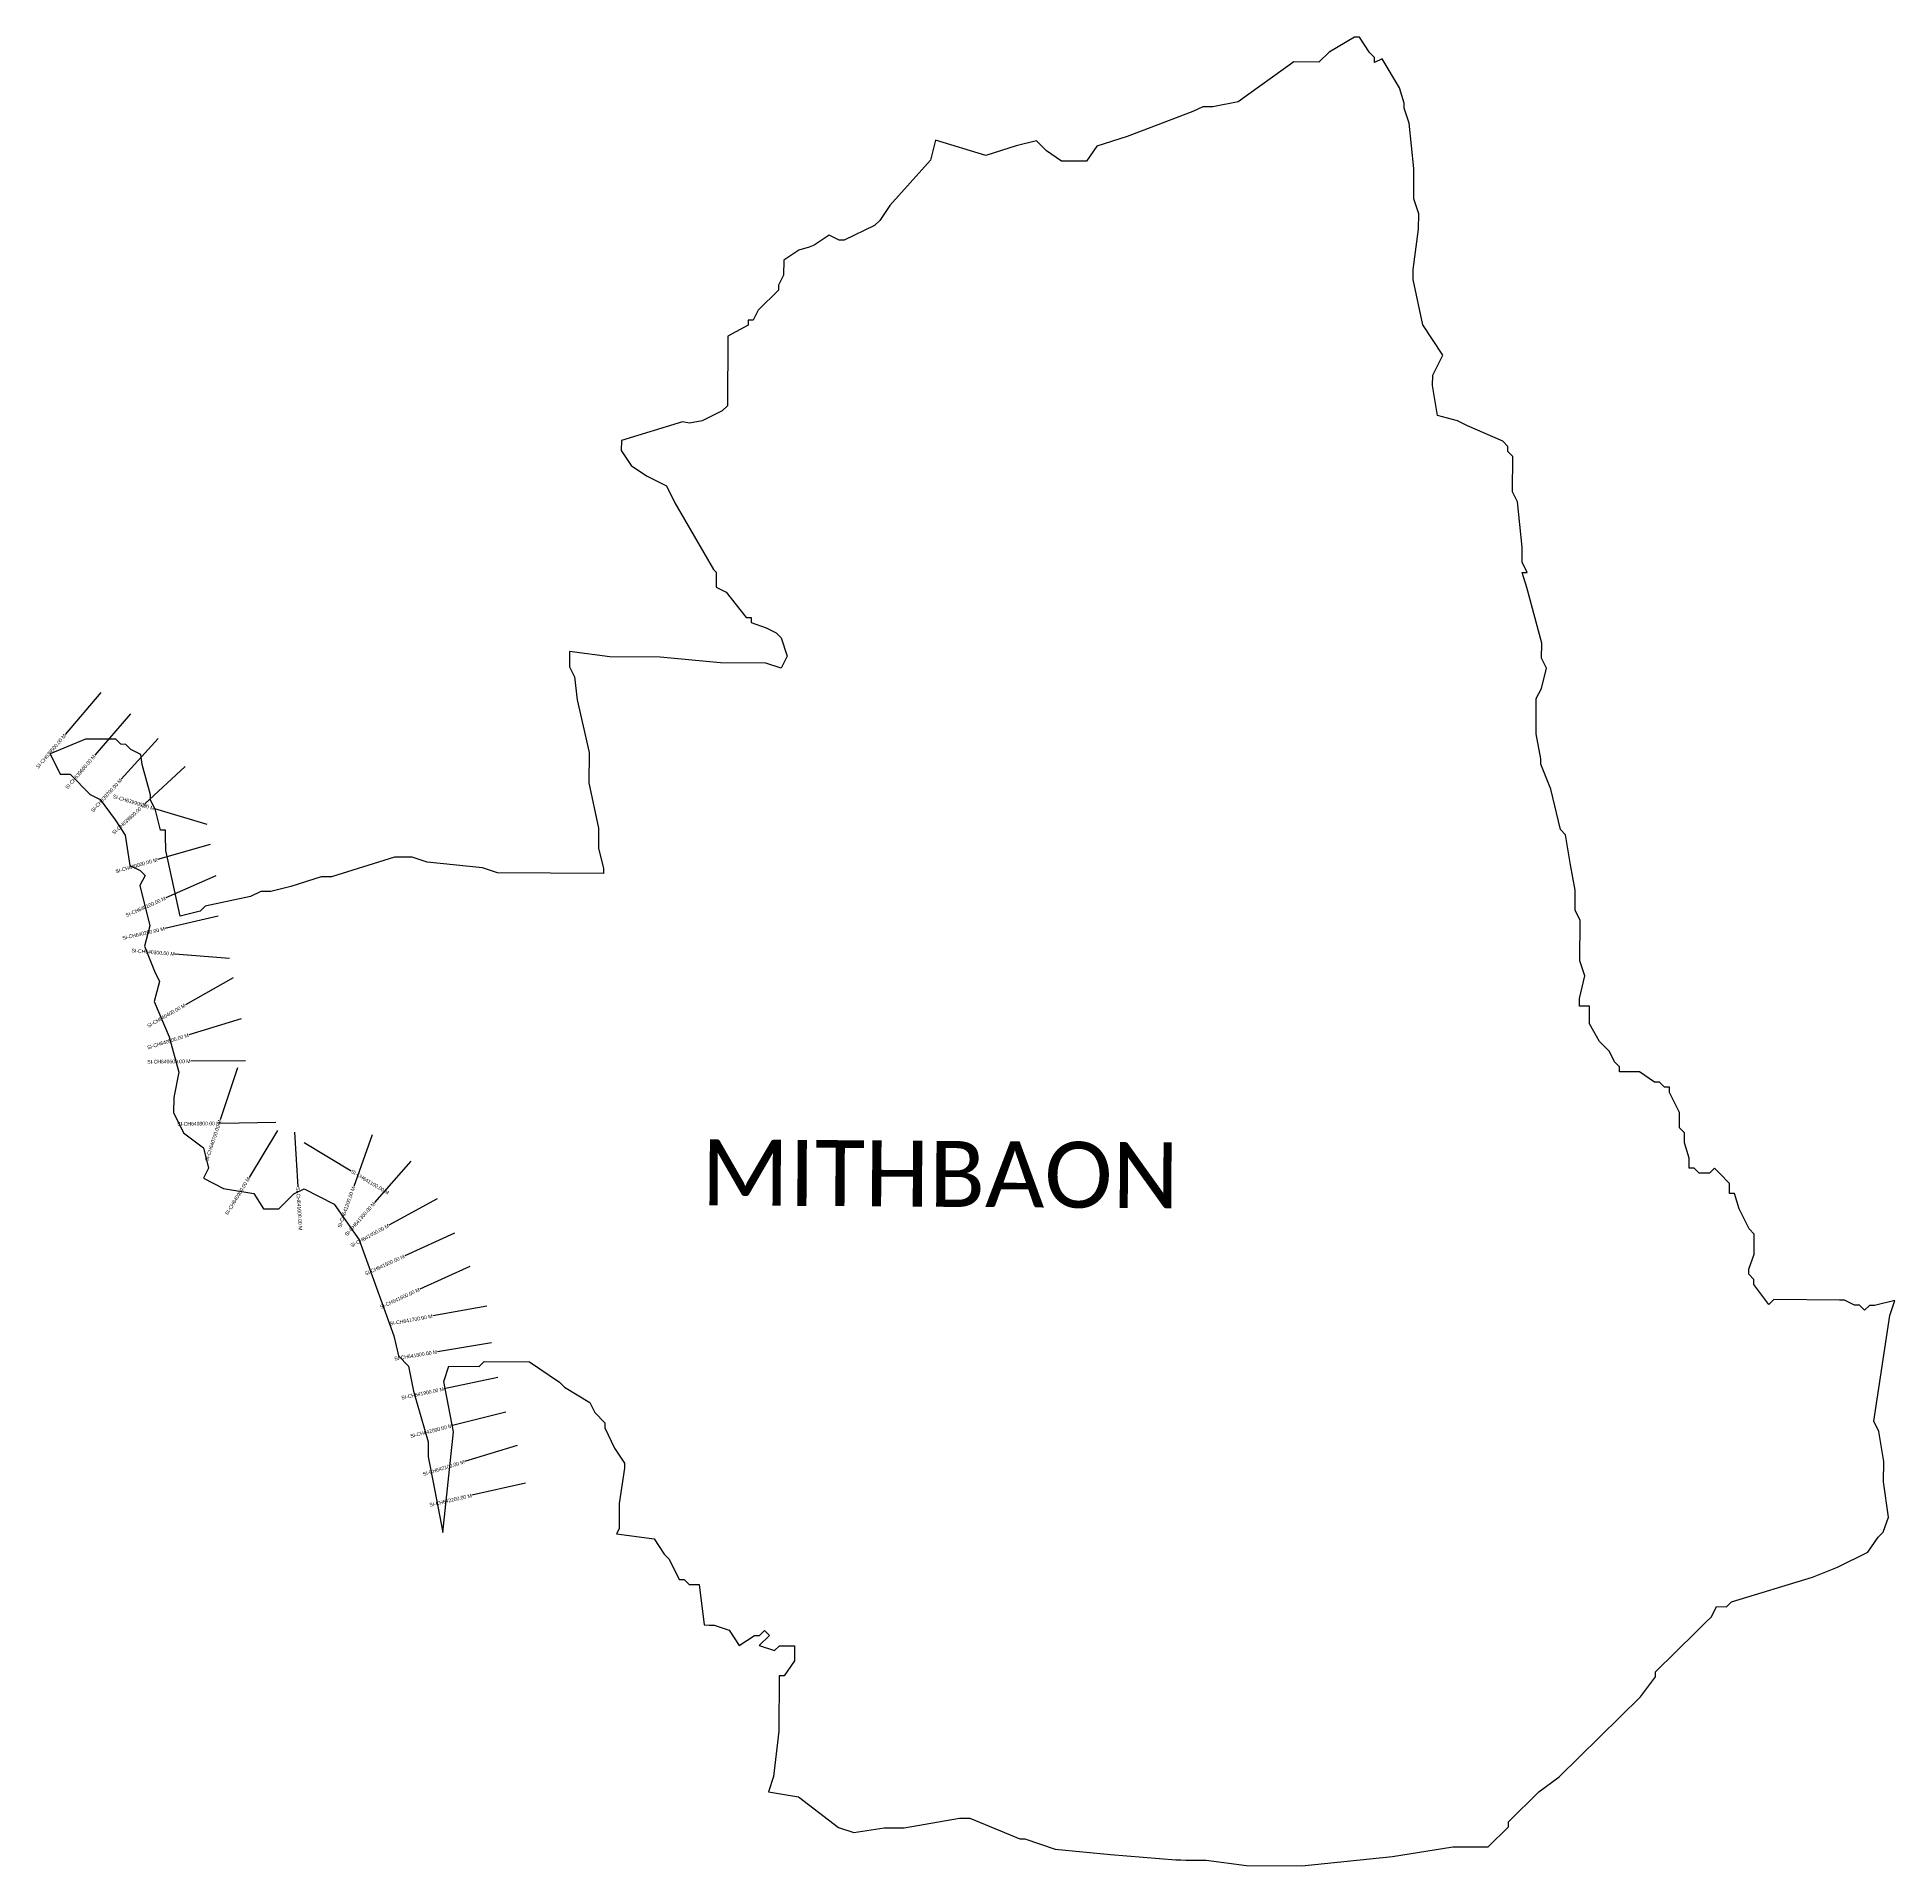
# Model space of a CAD drawing. Header units: metres. Extents: x 328516 to 333598, y 1800837 to 1805837.
import ezdxf
from ezdxf.enums import TextEntityAlignment as Align

# ---------------------------------------------------------------- set-up
doc = ezdxf.new("R2010")
doc.units = ezdxf.units.M
for name, color, linetype in [('CS', 134, 'Continuous'), ('CSMark', 6, 'Continuous'), ('VILLAGE BOUNDRY', 10, 'Continuous'), ('VILLAGE NAME', 250, 'Continuous')]:
    doc.layers.add(name, color=color, linetype=linetype)

msp = doc.modelspace()

# ---------------------------------------------------------------- linework, layer by layer
at = {"layer": 'CS'}
for p, q in [((328690.1, 1804044.7), (328593.2, 1803930.3)), ((328771.5, 1803987.2), (328673.7, 1803873.4)), ((328847.6, 1803918.9), (328746.5, 1803808.2)), ((328921.3, 1803842.4), (328811.2, 1803740.5)), ((328981.6, 1803684.2), (328838, 1803727.4)), ((328989.9, 1803629.6), (328845.7, 1803588.4)), ((329005.2, 1803543.9), (328868, 1803483.3)), ((329011.8, 1803433.2), (328865.6, 1803399.8)), ((329042.8, 1803317.4), (328893.3, 1803329.9)), ((329052.4, 1803265.1), (328921.8, 1803191.2)), ((329074.6, 1803153.2), (328931.4, 1803108.8)), ((329086.6, 1803038.3), (328936.6, 1803036.7)), ((329064.3, 1803019.2), (329016.9, 1802876.9)), ((329168.8, 1802868.9), (329018.8, 1802867)), ((329174, 1802847.3), (329095.9, 1802719.2)), ((329220.1, 1802843.2), (329229.5, 1802693.5)), ((329432.6, 1802835.7), (329382.4, 1802694.4)), ((329246.7, 1802814.5), (329375.3, 1802737.3)), ((329538.3, 1802763.5), (329439.4, 1802650.8)), ((329610.6, 1802660.3), (329478.8, 1802588.6)), ((329658.3, 1802566.3), (329521.7, 1802504.4)), ((329699.6, 1802475.3), (329563, 1802413.3)), ((329746, 1802367), (329598.4, 1802340.3)), ((329759.3, 1802266.7), (329611.3, 1802242.6)), ((329776.5, 1802171.6), (329629.7, 1802140.9)), ((329798.3, 1802077.1), (329652.8, 1802040.6)), ((329829.2, 1801986.1), (329685.8, 1801942.2)), ((329852, 1801883.2), (329705.7, 1801849.8))]:
    msp.add_line(p, q, dxfattribs=at)
at = {"layer": 'VILLAGE BOUNDRY', "flags": 128}
msp.add_lwpolyline([(332710.7, 1803573.5), (332697.5, 1803656.3), (332683.8, 1803670.1), (332657, 1803780.5), (332629.9, 1803849.6), (332630, 1803863.4), (332616.7, 1803932.4), (332617.3, 1804028.8), (332631.3, 1804056.3), (332645.4, 1804111.3), (332631.9, 1804139), (332632.1, 1804180.3), (332591.8, 1804332.1), (332578.3, 1804373.5), (332592.1, 1804373.4), (332578.5, 1804401.1), (332578.8, 1804442.4), (332565.8, 1804566.5), (332552.3, 1804594.2), (332552.9, 1804690.6), (332539.2, 1804704.5), (332539.3, 1804718.2), (332525.6, 1804732.1), (332429.4, 1804774.1), (332402, 1804788.1), (332347, 1804802.2), (332333.8, 1804885), (332334, 1804912.6), (332361.8, 1804967.5), (332307.3, 1805050.5), (332280.6, 1805174.7), (332280.8, 1805202.2), (332295.3, 1805312.3), (332295.6, 1805353.7), (332282.1, 1805395.1), (332282.6, 1805477.8), (332269.7, 1805601.9), (332256.2, 1805643.3), (332256.3, 1805657), (332242.8, 1805698.5), (332195.6, 1805778.3), (332174.4, 1805767.8), (332174.5, 1805781.6), (332160.8, 1805795.5), (332133.5, 1805837), (332119.7, 1805837.1), (332050.6, 1805796.2), (332022.8, 1805768.8), (331953.9, 1805769.3), (331801.6, 1805660.1), (331732.7, 1805646.8), (331705.1, 1805647), (331677.5, 1805633.4), (331497.9, 1805565.7), (331415, 1805538.7), (331387.2, 1805497.6), (331318.3, 1805498.1), (331277.2, 1805525.9), (331249.8, 1805553.6), (331194.6, 1805540.2), (331111.8, 1805513.2), (330974.2, 1805555.5), (330960.1, 1805500.5), (330849.1, 1805377.2), (330821.2, 1805336.1), (330807.4, 1805322.4), (330724.4, 1805281.6), (330710.6, 1805281.7), (330683.2, 1805295.6), (330641.7, 1805268.4), (330628.2, 1805263.1), (330600.3, 1805254.9), (330558.7, 1805227.6), (330558.4, 1805186.3), (330544.5, 1805158.8), (330544.4, 1805145), (330488.9, 1805090.3), (330474.9, 1805062.8), (330461.2, 1805062.9), (330461.1, 1805049.2), (330405.7, 1805019.1), (330404.5, 1804829.1), (330390.6, 1804815.4), (330335.3, 1804788.2), (330300.8, 1804781.6), (330281.6, 1804785.5), (330114.5, 1804734.6), (330114.3, 1804707.1), (330141.6, 1804665.5), (330182.8, 1804637.7), (330237.7, 1804609.8), (330260.4, 1804563.6), (330366.9, 1804381.7), (330373.9, 1804374.6), (330373.6, 1804333.3), (330401, 1804319.3), (330455.7, 1804250.1), (330469.5, 1804250), (330469.4, 1804236.2), (330510.6, 1804222.2), (330538.1, 1804208.2), (330551.7, 1804194.3), (330568, 1804144.6), (330551.2, 1804111.7), (330509.9, 1804125.7), (330386, 1804126.5), (330220.7, 1804141.4), (330083, 1804142.4), (329972.8, 1804156.9), (329972.6, 1804115.6), (329986.1, 1804087.9), (329993.6, 1804024.7), (330026.1, 1803881), (330025.5, 1803798.3), (330052.2, 1803674.1), (330051.9, 1803619), (330065.3, 1803563.8), (330065.2, 1803550), (329775.9, 1803552), (329734.6, 1803566), (329583.2, 1803580.9), (329541.9, 1803594.9), (329493.7, 1803595.2), (329321.1, 1803541.2), (329293.6, 1803541.4), (329210.7, 1803514.5), (329155.5, 1803501), (329128, 1803501.2), (329100.3, 1803487.6), (328976.1, 1803460.9), (328962.3, 1803447.2), (328907.1, 1803433.8), (328868.5, 1803613.2), (328867.2, 1803654.5), (328867.3, 1803668.3), (328853.5, 1803668.4), (328840.1, 1803723.6), (328826.5, 1803751.3), (328826.6, 1803765), (328803.6, 1803847.9), (328799.8, 1803875.4), (328772.3, 1803889.4), (328758.7, 1803903.3), (328744.9, 1803903.4), (328731.2, 1803917.2), (328648.5, 1803917.8), (328551.8, 1803877.1), (328579, 1803821.8), (328606.6, 1803821.6), (328661.3, 1803766.1), (328688.8, 1803752.2), (328729.7, 1803696.8), (328757, 1803655.3), (328770.2, 1803572.5), (328797.7, 1803558.6), (328811.4, 1803544.7), (328797.4, 1803517.3), (328824.2, 1803406.8), (328810.1, 1803351.8), (328837.2, 1803282.7), (328850.7, 1803255.1), (328836.6, 1803200.1), (328877.3, 1803103.4), (328904.2, 1803006.7), (328890, 1802937.9), (328889.7, 1802896.6), (328916.8, 1802841.3), (328971.7, 1802799.6), (328985.1, 1802744.4), (328971.1, 1802716.9), (329026, 1802689), (329108.6, 1802674.7), (329135.9, 1802633.2), (329177.2, 1802632.9), (329218.8, 1802673.9), (329246.5, 1802687.6), (329328.9, 1802645.6), (329397.1, 1802548.7), (329491.8, 1802286.3), (329505.2, 1802231.1), (329532.6, 1802203.4), (329545.9, 1802134.4), (329586.3, 1801996.3), (329586, 1801955), (329599.3, 1801886), (329625.9, 1801748.1), (329655.3, 1802023.4), (329628.7, 1802161.4), (329642.8, 1802202.6), (329725.4, 1802202.1), (329739.3, 1802215.8), (329863.3, 1802214.9), (329945.6, 1802159.3), (329959.3, 1802145.4), (330027.9, 1802103.6), (330041.5, 1802075.9), (330068.8, 1802048.2), (330068.8, 1802034.4), (330095.9, 1801979.1), (330123.2, 1801937.6), (330123.1, 1801923.8), (330108.7, 1801827.5), (330108.2, 1801758.6), (330101.2, 1801744.9), (330204.5, 1801730.4), (330231.7, 1801688.9), (330245.5, 1801675), (330272.6, 1801619.7), (330286.4, 1801619.6), (330300.1, 1801605.8), (330327.6, 1801605.6), (330340.7, 1801495.3), (330354.5, 1801495.2), (330368.2, 1801495.1), (330409.5, 1801481), (330436.8, 1801439.5), (330478.3, 1801466.8), (330492, 1801466.7), (330505.9, 1801480.4), (330519.6, 1801466.4), (330491.8, 1801439.1), (330533.1, 1801425.1), (330547, 1801438.7), (330588.3, 1801438.5), (330588, 1801397.1), (330560.2, 1801356), (330546.4, 1801356.1), (330545.4, 1801204.5), (330530.8, 1801080.6), (330516.7, 1801039.4), (330599.3, 1801025), (330708.9, 1800941.6), (330750.2, 1800927.6), (330833, 1800940.8), (330874.3, 1800940.5), (330888.1, 1800940.4), (331039.8, 1800967), (331053.6, 1800966.9), (331067.4, 1800966.8), (331204.7, 1800910.7), (331218.5, 1800910.6), (331301, 1800882.6), (331452.5, 1800867.7), (331631.5, 1800852.8), (331645.2, 1800852.7), (331659, 1800852.6), (331714.1, 1800852.2), (331824.3, 1800837.7), (331975.8, 1800836.7), (332224, 1800862.5), (332389.5, 1800889), (332403.3, 1800888.9), (332485.9, 1800888.3), (332541.4, 1800943.1), (332541.5, 1800956.9), (332624.7, 1801039), (332680.1, 1801079.9), (332902, 1801298.9), (332943.7, 1801353.7), (332943.8, 1801367.5), (333054.8, 1801476.9), (333068.7, 1801490.6), (333082.5, 1801504.3), (333096.4, 1801518), (333110.4, 1801545.5), (333137.9, 1801545.3), (333151.8, 1801559), (333372.7, 1801626.4), (333441.8, 1801653.5), (333524.7, 1801694.3), (333552.6, 1801735.4), (333566.4, 1801749.1), (333580.5, 1801790.3), (333567.3, 1801886.9), (333567.7, 1801941.9), (333554.5, 1802024.7), (333540.9, 1802052.3), (333584.2, 1802341.4), (333598.2, 1802382.6), (333543, 1802369.2), (333529.3, 1802369.3), (333515.4, 1802355.7), (333501.7, 1802369.5), (333487.9, 1802369.6), (333460.5, 1802383.6), (333446.7, 1802383.7), (333267.6, 1802384.9), (333253.7, 1802371.2), (333212.7, 1802426.6), (333212.8, 1802440.4), (333199.2, 1802454.2), (333199.2, 1802468), (333213.3, 1802509.3), (333213.7, 1802564.4), (333200, 1802578.2), (333172.8, 1802633.5), (333159.3, 1802674.9), (333145.5, 1802675), (333145.6, 1802688.8), (333145.7, 1802702.6), (333118.4, 1802730.3), (333104.7, 1802744.2), (333090.8, 1802730.5), (333063.2, 1802730.7), (333049.6, 1802744.6), (333035.8, 1802744.7), (333036, 1802772.2), (333022.5, 1802813.7), (333022.6, 1802841.2), (333009, 1802855.1), (333009.2, 1802896.4), (332982.1, 1802951.7), (332982.1, 1802965.5), (332968.4, 1802965.6), (332954.7, 1802979.4), (332940.9, 1802979.5), (332899.8, 1803007.4), (332844.7, 1803007.7), (332844.8, 1803021.5), (332831.1, 1803035.4), (332817.5, 1803063), (332790.1, 1803090.8), (332762.9, 1803139.2), (332763.2, 1803187.4), (332735.7, 1803187.6), (332735.8, 1803208.2), (332750, 1803270.2), (332736.5, 1803311.6), (332737.2, 1803421.8), (332723.6, 1803449.5), (332724, 1803504.6)], close=True, dxfattribs=at)
msp.add_lwpolyline([(332710.7, 1803573.5), (332697.5, 1803656.3), (332683.8, 1803670.1), (332657, 1803780.5), (332629.9, 1803849.6), (332630, 1803863.4), (332616.7, 1803932.4), (332617.3, 1804028.8), (332631.3, 1804056.3), (332645.4, 1804111.3), (332631.9, 1804139), (332632.1, 1804180.3), (332591.8, 1804332.1), (332578.3, 1804373.5), (332592.1, 1804373.4), (332578.5, 1804401.1), (332578.8, 1804442.4), (332565.8, 1804566.5), (332552.3, 1804594.2), (332552.9, 1804690.6), (332539.2, 1804704.5), (332539.3, 1804718.2), (332525.6, 1804732.1), (332429.4, 1804774.1), (332402, 1804788.1), (332347, 1804802.2), (332333.8, 1804885), (332334, 1804912.6), (332361.8, 1804967.5), (332307.3, 1805050.5), (332280.6, 1805174.7), (332280.8, 1805202.2), (332295.3, 1805312.3), (332295.6, 1805353.7), (332282.1, 1805395.1), (332282.6, 1805477.8), (332269.7, 1805601.9), (332256.2, 1805643.3), (332256.3, 1805657), (332242.8, 1805698.5), (332195.6, 1805778.3), (332174.4, 1805767.8), (332174.5, 1805781.6), (332160.8, 1805795.5), (332133.5, 1805837), (332119.7, 1805837.1), (332050.6, 1805796.2), (332022.8, 1805768.8), (331953.9, 1805769.3), (331801.6, 1805660.1), (331732.7, 1805646.8), (331705.1, 1805647), (331677.5, 1805633.4), (331497.9, 1805565.7), (331415, 1805538.7), (331387.2, 1805497.6), (331318.3, 1805498.1), (331277.2, 1805525.9), (331249.8, 1805553.6), (331194.6, 1805540.2), (331111.8, 1805513.2), (330974.2, 1805555.5), (330960.1, 1805500.5), (330849.1, 1805377.2), (330821.2, 1805336.1), (330807.4, 1805322.4), (330724.4, 1805281.6), (330710.6, 1805281.7), (330683.2, 1805295.6), (330641.7, 1805268.4), (330628.2, 1805263.1), (330600.3, 1805254.9), (330558.7, 1805227.6), (330558.4, 1805186.3), (330544.5, 1805158.8), (330544.4, 1805145), (330488.9, 1805090.3), (330474.9, 1805062.8), (330461.2, 1805062.9), (330461.1, 1805049.2), (330405.7, 1805019.1), (330404.5, 1804829.1), (330390.6, 1804815.4), (330335.3, 1804788.2), (330300.8, 1804781.6), (330281.6, 1804785.5), (330114.5, 1804734.6), (330114.3, 1804707.1), (330141.6, 1804665.5), (330182.8, 1804637.7), (330237.7, 1804609.8), (330260.4, 1804563.6), (330366.9, 1804381.7), (330373.9, 1804374.6), (330373.6, 1804333.3), (330401, 1804319.3), (330455.7, 1804250.1), (330469.5, 1804250), (330469.4, 1804236.2), (330510.6, 1804222.2), (330538.1, 1804208.2), (330551.7, 1804194.3), (330568, 1804144.6), (330551.2, 1804111.7), (330509.9, 1804125.7), (330386, 1804126.5), (330220.7, 1804141.4), (330083, 1804142.4), (329972.8, 1804156.9), (329972.6, 1804115.6), (329986.1, 1804087.9), (329993.6, 1804024.7), (330026.1, 1803881), (330025.5, 1803798.3), (330052.2, 1803674.1), (330051.9, 1803619), (330065.3, 1803563.8), (330065.2, 1803550), (329775.9, 1803552), (329734.6, 1803566), (329583.2, 1803580.9), (329541.9, 1803594.9), (329493.7, 1803595.2), (329321.1, 1803541.2), (329293.6, 1803541.4), (329210.7, 1803514.5), (329155.5, 1803501), (329128, 1803501.2), (329100.3, 1803487.6), (328976.1, 1803460.9), (328962.3, 1803447.2), (328907.1, 1803433.8), (328868.5, 1803613.2), (328867.2, 1803654.5), (328867.3, 1803668.3), (328853.5, 1803668.4), (328840.1, 1803723.6), (328826.5, 1803751.3), (328826.6, 1803765), (328803.6, 1803847.9), (328799.8, 1803875.4), (328772.3, 1803889.4), (328758.7, 1803903.3), (328744.9, 1803903.4), (328731.2, 1803917.2), (328648.5, 1803917.8), (328551.8, 1803877.1), (328579, 1803821.8), (328606.6, 1803821.6), (328661.3, 1803766.1), (328688.8, 1803752.2), (328729.7, 1803696.8), (328757, 1803655.3), (328770.2, 1803572.5), (328797.7, 1803558.6), (328811.4, 1803544.7), (328797.4, 1803517.3), (328824.2, 1803406.8), (328810.1, 1803351.8), (328837.2, 1803282.7), (328850.7, 1803255.1), (328836.6, 1803200.1), (328877.3, 1803103.4), (328904.2, 1803006.7), (328890, 1802937.9), (328889.7, 1802896.6), (328916.8, 1802841.3), (328971.7, 1802799.6), (328985.1, 1802744.4), (328971.1, 1802716.9), (329026, 1802689), (329108.6, 1802674.7), (329135.9, 1802633.2), (329177.2, 1802632.9), (329218.8, 1802673.9), (329246.5, 1802687.6), (329328.9, 1802645.6), (329397.1, 1802548.7), (329491.8, 1802286.3), (329505.2, 1802231.1), (329532.6, 1802203.4), (329545.9, 1802134.4), (329586.3, 1801996.3), (329586, 1801955), (329599.3, 1801886), (329625.9, 1801748.1), (329655.3, 1802023.4), (329628.7, 1802161.4), (329642.8, 1802202.6), (329725.4, 1802202.1), (329739.3, 1802215.8), (329863.3, 1802214.9), (329945.6, 1802159.3), (329959.3, 1802145.4), (330027.9, 1802103.6), (330041.5, 1802075.9), (330068.8, 1802048.2), (330068.8, 1802034.4), (330095.9, 1801979.1), (330123.2, 1801937.6), (330123.1, 1801923.8), (330108.7, 1801827.5), (330108.2, 1801758.6), (330101.2, 1801744.9), (330204.5, 1801730.4), (330231.7, 1801688.9), (330245.5, 1801675), (330272.6, 1801619.7), (330286.4, 1801619.6), (330300.1, 1801605.8), (330327.6, 1801605.6), (330340.7, 1801495.3), (330354.5, 1801495.2), (330368.2, 1801495.1), (330409.5, 1801481), (330436.8, 1801439.5), (330478.3, 1801466.8), (330492, 1801466.7), (330505.9, 1801480.4), (330519.6, 1801466.4), (330491.8, 1801439.1), (330533.1, 1801425.1), (330547, 1801438.7), (330588.3, 1801438.5), (330588, 1801397.1), (330560.2, 1801356), (330546.4, 1801356.1), (330545.4, 1801204.5), (330530.8, 1801080.6), (330516.7, 1801039.4), (330599.3, 1801025), (330708.9, 1800941.6), (330750.2, 1800927.6), (330833, 1800940.8), (330874.3, 1800940.5), (330888.1, 1800940.4), (331039.8, 1800967), (331053.6, 1800966.9), (331067.4, 1800966.8), (331204.7, 1800910.7), (331218.5, 1800910.6), (331301, 1800882.6), (331452.5, 1800867.7), (331631.5, 1800852.8), (331645.2, 1800852.7), (331659, 1800852.6), (331714.1, 1800852.2), (331824.3, 1800837.7), (331975.8, 1800836.7), (332224, 1800862.5), (332389.5, 1800889), (332403.3, 1800888.9), (332485.9, 1800888.3), (332541.4, 1800943.1), (332541.5, 1800956.9), (332624.7, 1801039), (332680.1, 1801079.9), (332902, 1801298.9), (332943.7, 1801353.7), (332943.8, 1801367.5), (333054.8, 1801476.9), (333068.7, 1801490.6), (333082.5, 1801504.3), (333096.4, 1801518), (333110.4, 1801545.5), (333137.9, 1801545.3), (333151.8, 1801559), (333372.7, 1801626.4), (333441.8, 1801653.5), (333524.7, 1801694.3), (333552.6, 1801735.4), (333566.4, 1801749.1), (333580.5, 1801790.3), (333567.3, 1801886.9), (333567.7, 1801941.9), (333554.5, 1802024.7), (333540.9, 1802052.3), (333584.2, 1802341.4), (333598.2, 1802382.6), (333543, 1802369.2), (333529.3, 1802369.3), (333515.4, 1802355.7), (333501.7, 1802369.5), (333487.9, 1802369.6), (333460.5, 1802383.6), (333446.7, 1802383.7), (333267.6, 1802384.9), (333253.7, 1802371.2), (333212.7, 1802426.6), (333212.8, 1802440.4), (333199.2, 1802454.2), (333199.2, 1802468), (333213.3, 1802509.3), (333213.7, 1802564.4), (333200, 1802578.2), (333172.8, 1802633.5), (333159.3, 1802674.9), (333145.5, 1802675), (333145.6, 1802688.8), (333145.7, 1802702.6), (333118.4, 1802730.3), (333104.7, 1802744.2), (333090.8, 1802730.5), (333063.2, 1802730.7), (333049.6, 1802744.6), (333035.8, 1802744.7), (333036, 1802772.2), (333022.5, 1802813.7), (333022.6, 1802841.2), (333009, 1802855.1), (333009.2, 1802896.4), (332982.1, 1802951.7), (332982.1, 1802965.5), (332968.4, 1802965.6), (332954.7, 1802979.4), (332940.9, 1802979.5), (332899.8, 1803007.4), (332844.7, 1803007.7), (332844.8, 1803021.5), (332831.1, 1803035.4), (332817.5, 1803063), (332790.1, 1803090.8), (332762.9, 1803139.2), (332763.2, 1803187.4), (332735.7, 1803187.6), (332735.8, 1803208.2), (332750, 1803270.2), (332736.5, 1803311.6), (332737.2, 1803421.8), (332723.6, 1803449.5), (332724, 1803504.6)], close=True, dxfattribs=at)

# ---------------------------------------------------------------- texts
at = {"layer": 'CSMark'}
for s, rotation, p in [('SI-CH639500.00 M', 49.7124, (328592.5, 1803929.5)), ('SI-CH639600.00 M', 49.3411, (328673.1, 1803872.7)), ('SI-CH639700.00 M', 47.6074, (328745.8, 1803807.4)), ('SI-CH639800.00 M', 42.7835, (328810.5, 1803739.8)), ('SI-CH639900.00 M', 343.2567, (328837, 1803727.7)), ('SI-CH640000.00 M', 15.9542, (328844.7, 1803588.1)), ('SI-CH640100.00 M', 23.851, (328867.1, 1803482.9)), ('SI-CH640200.00 M', 12.8462, (328864.6, 1803399.6)), ('SI-CH640300.00 M', 355.2336, (328892.4, 1803330)), ('SI-CH640400.00 M', 29.5081, (328921, 1803190.7)), ('SI-CH640500.00 M', 17.208, (328930.4, 1803108.5)), ('SI-CH640600.00 M', 0.6242, (328935.6, 1803036.7)), ('SI-CH640700.00 M', 71.5781, (329016.6, 1802875.9)), ('SI-CH640800.00 M', 0.7452, (329017.8, 1802866.9)), ('SI-CH640900.00 M', 58.654, (329095.4, 1802718.4)), ('SI-CH641200.00 M', 70.4385, (329382.1, 1802693.4)), ('SI-CH641300.00 M', 48.7257, (329438.7, 1802650)), ('SI-CH641400.00 M', 28.5527, (329477.9, 1802588.1)), ('SI-CH641500.00 M', 24.3838, (329520.8, 1802504)), ('SI-CH641600.00 M', 24.3838, (329562.1, 1802412.9)), ('SI-CH641700.00 M', 10.2621, (329597.4, 1802340.1)), ('SI-CH641800.00 M', 9.262, (329610.3, 1802242.4)), ('SI-CH641900.00 M', 11.8005, (329628.7, 1802140.7)), ('SI-CH642000.00 M', 14.0968, (329651.9, 1802040.3)), ('SI-CH642100.00 M', 17, (329684.8, 1801941.9)), ('SI-CH642200.00 M', 12.8742, (329704.8, 1801849.6))]:
    msp.add_text(s, height=10, rotation=rotation, dxfattribs=at).set_placement(p, align=Align.MIDDLE_RIGHT)
for s, rotation, p in [('SI-CH641100.00 M', 329.0218, (329376.1, 1802736.7)), ('SI-CH641000.00 M', 273.574, (329229.5, 1802692.5))]:
    msp.add_text(s, height=10, rotation=rotation, dxfattribs=at).set_placement(p, align=Align.MIDDLE_LEFT)
at = {"layer": 'VILLAGE NAME', "insert": (330333.8, 1802823.5), "char_height": 180.345, "attachment_point": 1, "rotation": 359.6139}
msp.add_mtext_dynamic_manual_height_columns('{\\fCalibri|b0|i0|c0|p34;MITHBAON}', width=1779.605, gutter_width=901.7, heights=[0], dxfattribs=at)

doc.saveas('drawing.dxf')
